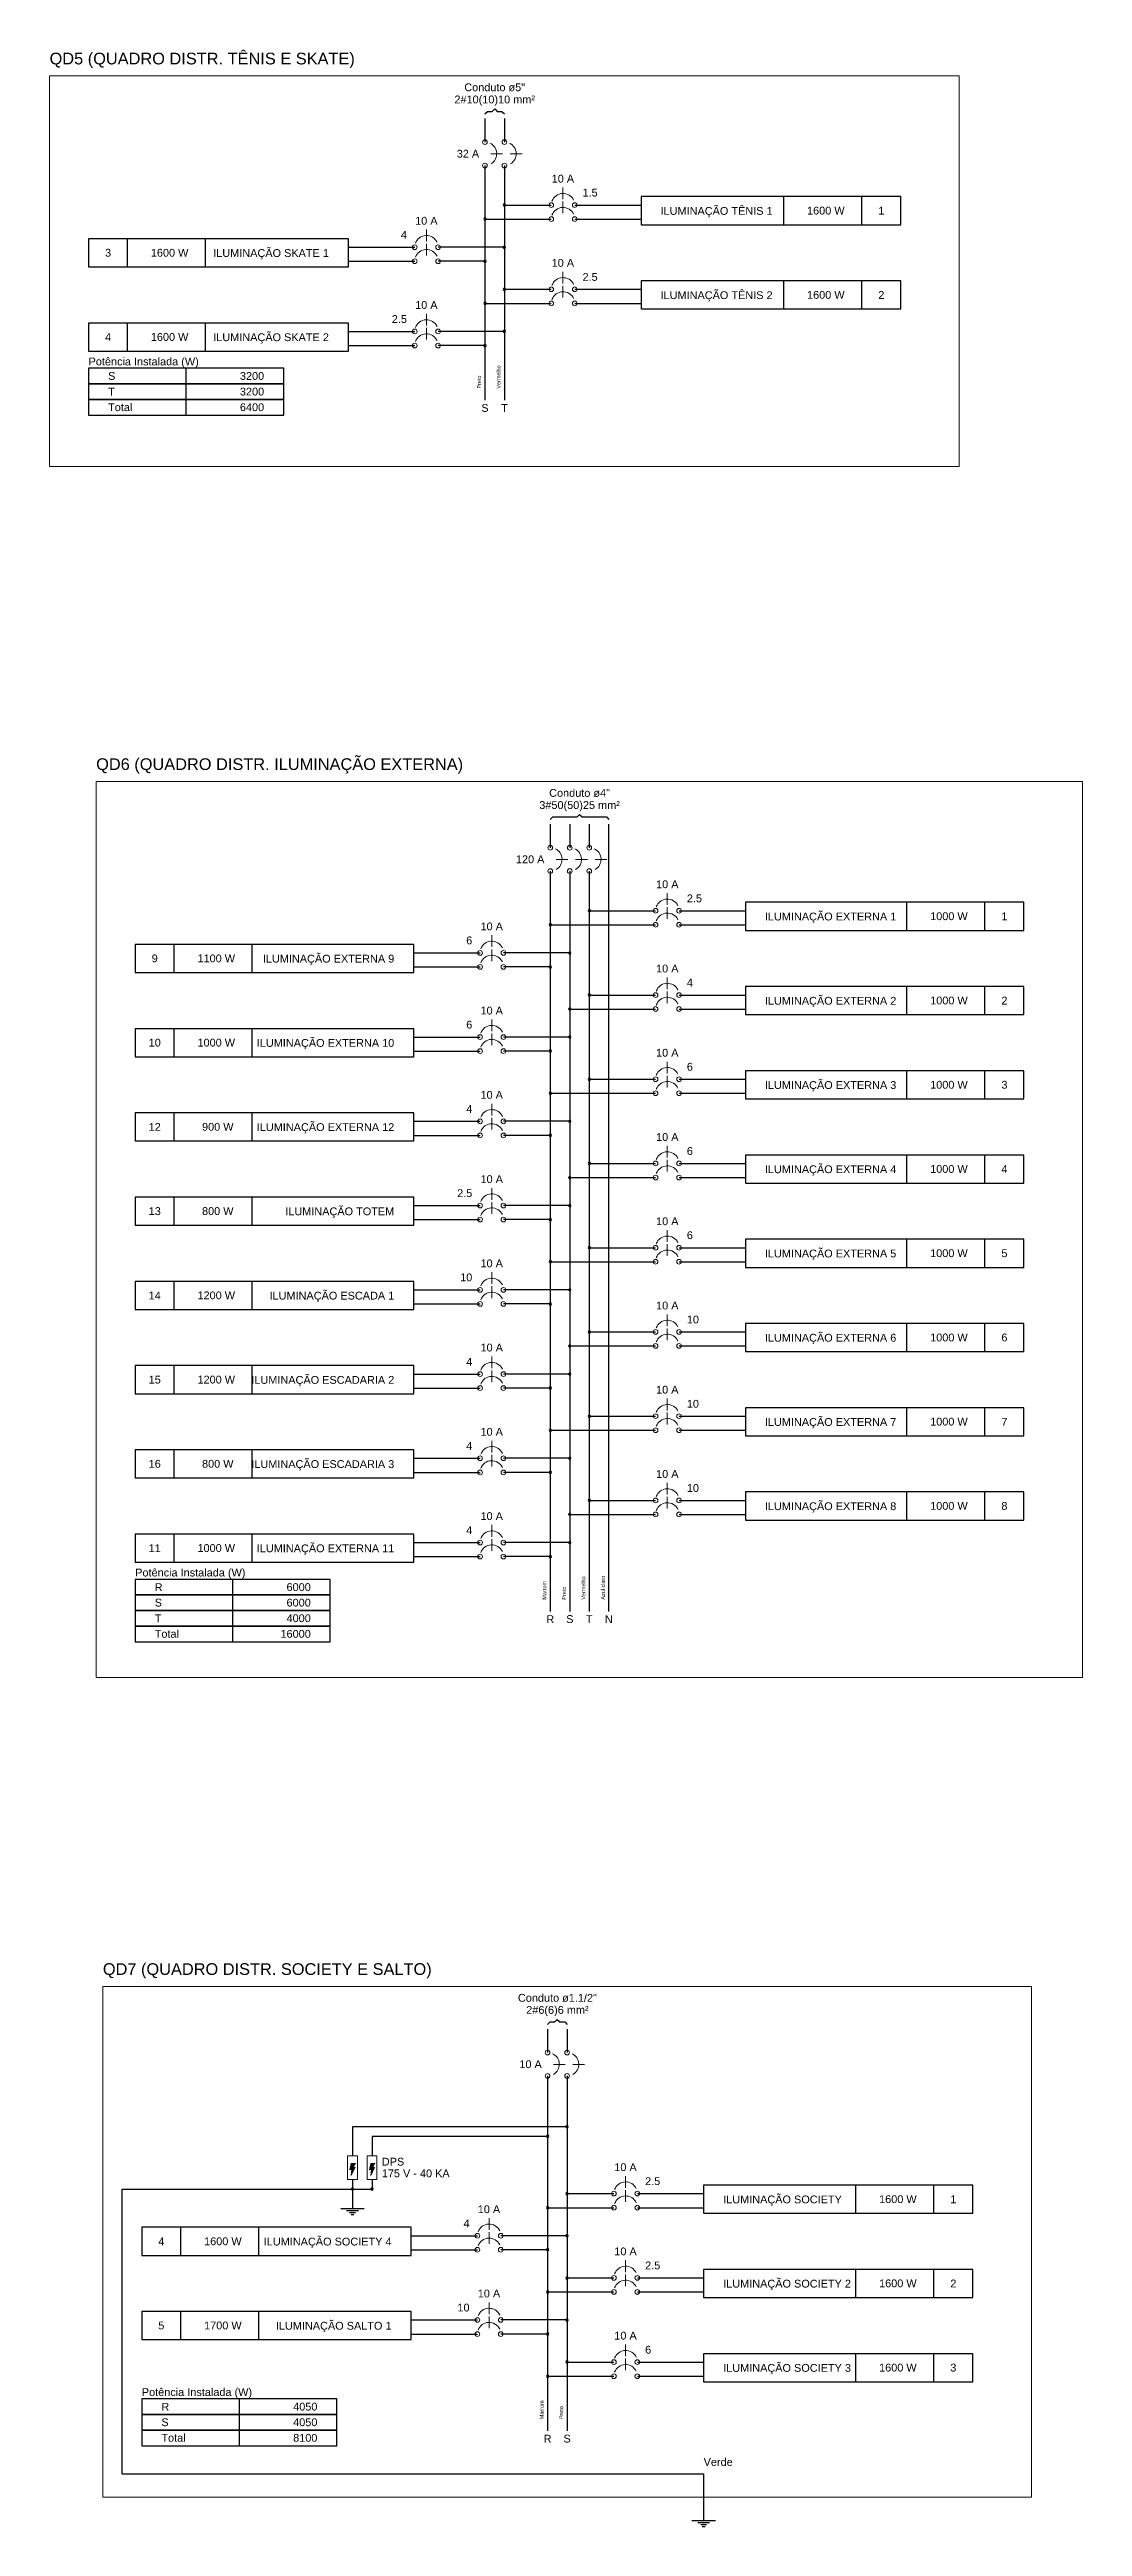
# Model space of a CAD drawing. Header units: millimetres. Extents: x -395 to 1008, y 9 to 692.
# Drawn here: x 126.13 to 140.15, y 14.3 to 47.93 of the extents above; entities that cross this region are included whole.
import ezdxf

# ---------------------------------------------------------------- set-up
doc = ezdxf.new("R2010")
doc.units = ezdxf.units.MM
doc.header["$LTSCALE"] = 0.1
doc.header["$MEASUREMENT"] = 0
for name, color, linetype, lineweight in [('.10', 200, 'Continuous', 5), ('.30', 50, 'Continuous', 5), ('.40 Interno parede', 27, 'Continuous', 5)]:
    doc.layers.add(name, color=color, linetype=linetype, lineweight=lineweight)
for name, color, linetype in [('DI-Linhas_do_diagrama', 9, 'Continuous'), ('DI-Pontilhado', 7, 'Continuous'), ('DI-Textos_do_diagrama', 7, 'Continuous')]:
    doc.layers.add(name, color=color, linetype=linetype)
doc.styles.add('Arial', font='arial.ttf')

msp = doc.modelspace()

# ---------------------------------------------------------------- texts
at = {"layer": '.30', "color": 18, "lineweight": 30, "true_color": 0x000000, "char_height": 0.0529, "width": 0.35852, "attachment_point": 7, "rotation": 90.0002, "line_spacing_factor": 0.9, "style": 'Arial'}
for insert in [(131.987, 43.33), (133.139, 26.888), (133.102, 15.761)]:
    msp.add_mtext('Preto', dxfattribs=dict(at, insert=insert))
at = {"layer": '.30', "color": 244, "lineweight": 30, "true_color": 0x991b1e, "char_height": 0.0529, "width": 0.64197, "attachment_point": 7, "rotation": 90.0002, "line_spacing_factor": 0.9, "style": 'Arial'}
for insert in [(132.252, 43.33), (133.403, 26.888)]:
    msp.add_mtext('Vermelho', dxfattribs=dict(at, insert=insert))
at = {"layer": '.30', "color": 18, "lineweight": 30, "true_color": 0x000000, "char_height": 0.106, "width": 0.19343, "attachment_point": 8, "line_spacing_factor": 0.9, "style": 'Arial'}
for insert in [(132.04, 43.013), (133.192, 26.57), (133.155, 15.443)]:
    msp.add_mtext('S', dxfattribs=dict(at, insert=insert))
at = {"layer": '.30', "color": 244, "lineweight": 30, "true_color": 0x991b1e, "char_height": 0.106, "width": 0.17714, "attachment_point": 8, "line_spacing_factor": 0.9, "style": 'Arial'}
for insert in [(132.305, 43.013), (133.456, 26.57)]:
    msp.add_mtext('T', dxfattribs=dict(at, insert=insert))
at = {"layer": '.30', "color": 37, "lineweight": 30, "true_color": 0x855f32, "char_height": 0.0529, "width": 0.51665, "attachment_point": 7, "rotation": 90.0002, "line_spacing_factor": 0.9, "style": 'Arial'}
for insert in [(132.874, 26.888), (132.837, 15.761)]:
    msp.add_mtext('Marrom', dxfattribs=dict(at, insert=insert))
at = {"layer": '.30', "color": 159, "lineweight": 30, "true_color": 0x22346e, "insert": (133.668, 26.888), "char_height": 0.0529, "width": 0.65859, "attachment_point": 7, "rotation": 90.0002, "line_spacing_factor": 0.9, "style": 'Arial'}
msp.add_mtext('Azul claro', dxfattribs=at)
at = {"layer": '.30', "color": 37, "lineweight": 30, "true_color": 0x855f32, "char_height": 0.106, "width": 0.20943, "attachment_point": 8, "line_spacing_factor": 0.9, "style": 'Arial'}
for insert in [(132.927, 26.57), (132.89, 15.443)]:
    msp.add_mtext('R', dxfattribs=dict(at, insert=insert))
at = {"layer": '.30', "color": 159, "lineweight": 30, "true_color": 0x22346e, "insert": (133.721, 26.57), "char_height": 0.106, "width": 0.20943, "attachment_point": 8, "line_spacing_factor": 0.9, "style": 'Arial'}
msp.add_mtext('N', dxfattribs=at)
at = {"layer": '.30', "color": 116, "lineweight": 30, "true_color": 0x136734, "insert": (135.008, 15.125), "char_height": 0.1059, "width": 0.77385, "attachment_point": 7, "line_spacing_factor": 0.9, "style": 'Arial'}
msp.add_mtext('Verde', dxfattribs=at)
at = {"layer": '.40 Interno parede', "color": 27, "line_spacing_factor": 0.9, "style": 'Arial'}
for s, insert, char_height, width, attachment_point in [('QD5 (QUADRO DISTR. TÊNIS E SKATE)', (126.131, 47.684), 0.15885, 8.21434, 7), ('Conduto ø5"', (132.172, 47.365), 0.1059, 1.61836, 8), ('2#10(10)10 mm²', (132.172, 47.171), 0.1059, 2.14371, 8), (' 32 A', (131.961, 46.465), 0.1059, 0.67714, 9), ('    10 A', (132.781, 46.126), 0.1059, 0.91885, 7), ('1.5', (133.364, 45.936), 0.1059, 0.40314, 7), ('ILUMINAÇÃO TÊNIS 1', (134.423, 45.657), 0.1059, 2.98114, 7), ('  1600 W', (136.625, 45.692), 0.1059, 1.16057, 8), ('1', (137.42, 45.692), 0.106, 0.16128, 8), ('4', (130.981, 45.364), 0.106, 0.16128, 9), ('    10 A', (130.928, 45.554), 0.1059, 0.91885, 7), ('3', (126.925, 45.12), 0.106, 0.16128, 8), ('  1600 W', (127.719, 45.12), 0.1059, 1.16057, 8), ('ILUMINAÇÃO SKATE 1', (129.922, 45.085), 0.1059, 3.07799, 9), ('    10 A', (132.781, 44.983), 0.1059, 0.91885, 7), ('2.5', (133.364, 44.792), 0.1059, 0.40314, 7), ('    10 A', (130.928, 44.411), 0.1059, 0.91885, 7), ('ILUMINAÇÃO TÊNIS 2', (134.423, 44.513), 0.1059, 2.98114, 7), ('  1600 W', (136.625, 44.548), 0.1059, 1.16057, 8), ('2', (137.42, 44.548), 0.106, 0.16128, 8), ('4', (126.925, 43.977), 0.106, 0.16128, 8), ('  1600 W', (127.719, 43.977), 0.1059, 1.16057, 8), ('ILUMINAÇÃO SKATE 2', (129.922, 43.942), 0.1059, 3.07799, 9), ('2.5', (130.981, 44.22), 0.1059, 0.40314, 9), ('Potência Instalada (W)', (126.66, 43.613), 0.1059, 2.93356, 7), ('S', (126.925, 43.447), 0.106, 0.19343, 7), ('  3200', (129.043, 43.447), 0.1059, 0.80628, 9), ('T', (126.925, 43.235), 0.106, 0.17714, 7), ('Total', (126.925, 43.023), 0.1059, 0.64471, 7), ('  3200', (129.043, 43.235), 0.1059, 0.80628, 9), ('  6400', (129.043, 43.023), 0.1059, 0.80628, 9), ('QD6 (QUADRO DISTR. ILUMINAÇÃO EXTERNA)', (126.763, 38.103), 0.15885, 9.87658, 7), ('3#50(50)25 mm²', (133.324, 37.591), 0.1059, 2.14371, 8), ('Conduto ø4"', (133.324, 37.785), 0.1059, 1.61836, 8), ('120 A', (132.847, 36.885), 0.1059, 0.75785, 9), ('    10 A', (134.198, 36.546), 0.1059, 0.91885, 7), ('2.5', (134.78, 36.355), 0.1059, 0.40314, 7), ('    10 A', (131.815, 35.974), 0.1059, 0.91885, 7), ('ILUMINAÇÃO EXTERNA 1', (135.839, 36.077), 0.1059, 3.49685, 7), ('  1000 W', (138.296, 36.112), 0.1059, 1.16057, 8), ('1', (139.09, 36.112), 0.106, 0.16128, 8), ('9', (127.558, 35.54), 0.106, 0.16128, 8), ('  1100 W', (128.352, 35.54), 0.1059, 1.16057, 8), ('ILUMINAÇÃO EXTERNA 9', (130.809, 35.505), 0.1059, 3.49685, 9), ('6', (131.868, 35.784), 0.106, 0.16128, 9), ('    10 A', (134.198, 35.402), 0.1059, 0.91885, 7), ('4', (134.78, 35.212), 0.106, 0.16128, 7), ('ILUMINAÇÃO EXTERNA 2', (135.839, 34.933), 0.1059, 3.49685, 7), ('  1000 W', (138.296, 34.968), 0.1059, 1.16057, 8), ('2', (139.09, 34.968), 0.106, 0.16128, 8), ('6', (131.868, 34.64), 0.106, 0.16128, 9), ('    10 A', (131.815, 34.831), 0.1059, 0.91885, 7), ('10', (127.558, 34.396), 0.1059, 0.32257, 8), ('  1000 W', (128.352, 34.396), 0.1059, 1.16057, 8), ('ILUMINAÇÃO EXTERNA 10', (130.809, 34.361), 0.1059, 3.65813, 9), ('    10 A', (134.198, 34.259), 0.1059, 0.91885, 7), ('6', (134.78, 34.068), 0.106, 0.16128, 7), ('    10 A', (131.815, 33.687), 0.1059, 0.91885, 7), ('ILUMINAÇÃO EXTERNA 3', (135.839, 33.789), 0.1059, 3.49685, 7), ('  1000 W', (138.296, 33.824), 0.1059, 1.16057, 8), ('3', (139.09, 33.824), 0.106, 0.16128, 8), ('12', (127.558, 33.253), 0.1059, 0.32257, 8), ('   900 W', (128.352, 33.253), 0.1059, 1.07985, 8), ('ILUMINAÇÃO EXTERNA 12', (130.809, 33.218), 0.1059, 3.65813, 9), ('4', (131.868, 33.496), 0.106, 0.16128, 9), ('    10 A', (134.198, 33.115), 0.1059, 0.91885, 7), ('6', (134.78, 32.924), 0.106, 0.16128, 7), ('    10 A', (131.815, 32.543), 0.1059, 0.91885, 7), ('ILUMINAÇÃO EXTERNA 4', (135.839, 32.646), 0.1059, 3.49685, 7), ('  1000 W', (138.296, 32.681), 0.1059, 1.16057, 8), ('4', (139.09, 32.681), 0.106, 0.16128, 8), ('2.5', (131.868, 32.352), 0.1059, 0.40314, 9), ('13', (127.558, 32.109), 0.1059, 0.32257, 8), ('   800 W', (128.352, 32.109), 0.1059, 1.07985, 8), ('ILUMINAÇÃO TOTEM', (130.809, 32.074), 0.1059, 2.90014, 9), ('    10 A', (134.198, 31.971), 0.1059, 0.91885, 7), ('6', (134.78, 31.781), 0.106, 0.16128, 7), ('ILUMINAÇÃO EXTERNA 5', (135.839, 31.502), 0.1059, 3.49685, 7), ('  1000 W', (138.296, 31.537), 0.1059, 1.16057, 8), ('5', (139.09, 31.537), 0.106, 0.16128, 8), ('10', (131.868, 31.209), 0.1059, 0.32257, 9), ('    10 A', (131.815, 31.399), 0.1059, 0.91885, 7), ('14', (127.558, 30.965), 0.1059, 0.32257, 8), ('  1200 W', (128.352, 30.965), 0.1059, 1.16057, 8), ('ILUMINAÇÃO ESCADA 1', (130.809, 30.93), 0.1059, 3.31971, 9), ('    10 A', (134.198, 30.827), 0.1059, 0.91885, 7), ('10', (134.78, 30.637), 0.1059, 0.32257, 7), ('    10 A', (131.815, 30.256), 0.1059, 0.91885, 7), ('ILUMINAÇÃO EXTERNA 6', (135.839, 30.358), 0.1059, 3.49685, 7), ('  1000 W', (138.296, 30.393), 0.1059, 1.16057, 8), ('6', (139.09, 30.393), 0.106, 0.16128, 8), ('  1200 W', (128.352, 29.821), 0.1059, 1.16057, 8), ('ILUMINAÇÃO ESCADARIA 2', (130.809, 29.786), 0.1059, 3.80313, 9), ('4', (131.868, 30.065), 0.106, 0.16128, 9), ('15', (127.558, 29.821), 0.1059, 0.32257, 8), ('    10 A', (134.198, 29.684), 0.1059, 0.91885, 7), ('10', (134.78, 29.493), 0.1059, 0.32257, 7), ('ILUMINAÇÃO EXTERNA 7', (135.839, 29.215), 0.1059, 3.49685, 7), ('  1000 W', (138.296, 29.25), 0.1059, 1.16057, 8), ('7', (139.09, 29.25), 0.106, 0.16128, 8), ('4', (131.868, 28.921), 0.106, 0.16128, 9), ('    10 A', (131.815, 29.112), 0.1059, 0.91885, 7), ('16', (127.558, 28.678), 0.1059, 0.32257, 8), ('   800 W', (128.352, 28.678), 0.1059, 1.07985, 8), ('ILUMINAÇÃO ESCADARIA 3', (130.809, 28.643), 0.1059, 3.80313, 9), ('    10 A', (134.198, 28.54), 0.1059, 0.91885, 7), ('10', (134.78, 28.349), 0.1059, 0.32257, 7), ('    10 A', (131.815, 27.968), 0.1059, 0.91885, 7), ('ILUMINAÇÃO EXTERNA 8', (135.839, 28.071), 0.1059, 3.49685, 7), ('  1000 W', (138.296, 28.106), 0.1059, 1.16057, 8), ('8', (139.09, 28.106), 0.106, 0.16128, 8), ('11', (127.558, 27.534), 0.1059, 0.32257, 8), ('  1000 W', (128.352, 27.534), 0.1059, 1.16057, 8), ('ILUMINAÇÃO EXTERNA 11', (130.809, 27.499), 0.1059, 3.65813, 9), ('4', (131.868, 27.778), 0.106, 0.16128, 9), ('Potência Instalada (W)', (127.293, 27.171), 0.1059, 2.93356, 7), ('R', (127.558, 27.004), 0.106, 0.20943, 7), ('  6000', (129.676, 27.004), 0.1059, 0.80628, 9), ('T', (127.558, 26.581), 0.106, 0.17714, 7), ('S', (127.558, 26.793), 0.106, 0.19343, 7), ('  4000', (129.676, 26.581), 0.1059, 0.80628, 9), ('  6000', (129.676, 26.793), 0.1059, 0.80628, 9), ('Total', (127.558, 26.369), 0.1059, 0.64471, 7), (' 16000', (129.676, 26.369), 0.1059, 0.88699, 9), ('QD7 (QUADRO DISTR. SOCIETY E SALTO)', (126.854, 21.745), 0.15885, 8.85006, 7), ('Conduto ø1.1/2"', (133.023, 21.426), 0.1059, 2.10208, 8), ('2#6(6)6 mm²', (133.023, 21.233), 0.1059, 1.65985, 8), (' 10 A', (132.811, 20.526), 0.1059, 0.67714, 9), ('DPS', (130.64, 19.203), 0.1059, 0.59628, 7), ('    10 A', (133.631, 19.128), 0.1059, 0.91885, 7), ('175 V - 40 KA', (130.64, 19.044), 0.1059, 1.80556, 7), ('2.5', (134.214, 18.938), 0.1059, 0.40314, 7), ('    10 A', (131.778, 18.557), 0.1059, 0.91885, 7), ('ILUMINAÇÃO SOCIETY', (135.273, 18.659), 0.1059, 3.15828, 7), ('  1600 W', (137.603, 18.694), 0.1059, 1.16057, 8), ('1', (138.397, 18.694), 0.106, 0.16128, 8), ('4', (127.648, 18.122), 0.106, 0.16128, 8), ('  1600 W', (128.442, 18.122), 0.1059, 1.16057, 8), ('ILUMINAÇÃO SOCIETY 4', (130.772, 18.087), 0.1059, 3.40014, 9), ('4', (131.831, 18.366), 0.106, 0.16128, 9), ('    10 A', (133.631, 17.985), 0.1059, 0.91885, 7), ('2.5', (134.214, 17.794), 0.1059, 0.40314, 7), ('    10 A', (131.778, 17.413), 0.1059, 0.91885, 7), ('ILUMINAÇÃO SOCIETY 2', (135.273, 17.516), 0.1059, 3.40014, 7), ('  1600 W', (137.603, 17.551), 0.1059, 1.16057, 8), ('2', (138.397, 17.551), 0.106, 0.16128, 8), ('10', (131.831, 17.222), 0.1059, 0.32257, 9), ('5', (127.648, 16.979), 0.106, 0.16128, 8), ('  1700 W', (128.442, 16.979), 0.1059, 1.16057, 8), ('ILUMINAÇÃO SALTO 1', (130.772, 16.944), 0.1059, 3.07799, 9), ('    10 A', (133.631, 16.841), 0.1059, 0.91885, 7), ('6', (134.214, 16.65), 0.106, 0.16128, 7), ('ILUMINAÇÃO SOCIETY 3', (135.273, 16.372), 0.1059, 3.40014, 7), ('  1600 W', (137.603, 16.407), 0.1059, 1.16057, 8), ('3', (138.397, 16.407), 0.106, 0.16128, 8), ('Potência Instalada (W)', (127.383, 16.044), 0.1059, 2.93356, 7), ('R', (127.648, 15.877), 0.106, 0.20943, 7), ('  4050', (129.766, 15.877), 0.1059, 0.80628, 9), ('Total', (127.648, 15.454), 0.1059, 0.64471, 7), ('S', (127.648, 15.665), 0.106, 0.19343, 7), ('  4050', (129.766, 15.665), 0.1059, 0.80628, 9), ('  8100', (129.766, 15.454), 0.1059, 0.80628, 9)]:
    msp.add_mtext(s, dxfattribs=dict(at, insert=insert, char_height=char_height, width=width, attachment_point=attachment_point))

# ---------------------------------------------------------------- hatches: boundary and pattern name
at = {"layer": 'DI-Pontilhado', "true_color": 0xf8d731}
h = msp.add_hatch(color=40, dxfattribs=at)
h.dxf.hatch_style = 1
h.paths.add_polyline_path([(130.225, 19.234), (130.282, 19.238), (130.25, 19.177), (130.278, 19.177), (130.225, 19.069), (130.234, 19.149), (130.208, 19.146)])
h = msp.add_hatch(color=40, dxfattribs=at)
h.dxf.hatch_style = 1
h.paths.add_polyline_path([(130.49, 19.234), (130.547, 19.238), (130.515, 19.177), (130.543, 19.177), (130.49, 19.069), (130.499, 19.149), (130.473, 19.146)])

# ---------------------------------------------------------------- linework, layer by layer
at = {"layer": '.10', "color": 200, "lineweight": 9}
for p, q in [((138.478, 47.577), (126.131, 47.577)), ((126.131, 47.577), (126.131, 42.272)), ((138.478, 42.272), (138.478, 47.577)), ((132.119, 46.518), (132.278, 46.518)), ((132.384, 46.518), (132.543, 46.518)), ((133.099, 45.901), (133.099, 46.06)), ((133.099, 45.71), (133.099, 45.869)), ((131.246, 45.329), (131.246, 45.488)), ((131.246, 45.138), (131.246, 45.297)), ((133.099, 44.757), (133.099, 44.916)), ((133.099, 44.566), (133.099, 44.725)), ((131.246, 44.185), (131.246, 44.344)), ((131.246, 43.995), (131.246, 44.153)), ((126.131, 42.272), (138.478, 42.272)), ((140.149, 37.997), (126.763, 37.997)), ((126.763, 37.997), (126.763, 25.829)), ((140.149, 25.829), (140.149, 37.997)), ((133.006, 36.938), (133.165, 36.938)), ((133.271, 36.938), (133.43, 36.938)), ((133.536, 36.938), (133.694, 36.938)), ((134.515, 36.321), (134.515, 36.479)), ((134.515, 36.13), (134.515, 36.289)), ((132.132, 35.749), (132.132, 35.908)), ((132.132, 35.558), (132.132, 35.717)), ((134.515, 35.177), (134.515, 35.336)), ((134.515, 34.986), (134.515, 35.145)), ((132.132, 34.605), (132.132, 34.764)), ((132.132, 34.414), (132.132, 34.573)), ((134.515, 34.033), (134.515, 34.192)), ((134.515, 33.843), (134.515, 34.001)), ((132.132, 33.461), (132.132, 33.62)), ((132.132, 33.271), (132.132, 33.43)), ((134.515, 32.889), (134.515, 33.048)), ((134.515, 32.699), (134.515, 32.858)), ((132.132, 32.318), (132.132, 32.476)), ((132.132, 32.127), (132.132, 32.286)), ((134.515, 31.746), (134.515, 31.905)), ((134.515, 31.555), (134.515, 31.714)), ((132.132, 31.174), (132.132, 31.333)), ((132.132, 30.983), (132.132, 31.142)), ((134.515, 30.602), (134.515, 30.761)), ((134.515, 30.411), (134.515, 30.57)), ((132.132, 30.03), (132.132, 30.189)), ((132.132, 29.84), (132.132, 29.998)), ((134.515, 29.458), (134.515, 29.617)), ((134.515, 29.268), (134.515, 29.427)), ((132.132, 28.886), (132.132, 29.045)), ((132.132, 28.696), (132.132, 28.855)), ((134.515, 28.315), (134.515, 28.473)), ((134.515, 28.124), (134.515, 28.283)), ((132.132, 27.743), (132.132, 27.902)), ((132.132, 27.552), (132.132, 27.711)), ((126.763, 25.829), (140.149, 25.829)), ((139.456, 21.638), (126.854, 21.638)), ((126.854, 21.638), (126.854, 14.702)), ((139.456, 14.702), (139.456, 21.638)), ((132.969, 20.579), (133.128, 20.579)), ((133.234, 20.579), (133.393, 20.579)), ((130.176, 19.335), (130.309, 19.335)), ((130.176, 19.017), (130.176, 19.335)), ((130.309, 19.335), (130.309, 19.017)), ((130.441, 19.335), (130.573, 19.335)), ((130.441, 19.017), (130.441, 19.335)), ((130.573, 19.335), (130.573, 19.017)), ((130.309, 19.017), (130.176, 19.017)), ((130.573, 19.017), (130.441, 19.017)), ((133.949, 18.903), (133.949, 19.062)), ((133.949, 18.712), (133.949, 18.871)), ((132.096, 18.331), (132.096, 18.49)), ((132.096, 18.14), (132.096, 18.299)), ((133.949, 17.759), (133.949, 17.918)), ((133.949, 17.569), (133.949, 17.727)), ((132.096, 17.187), (132.096, 17.346)), ((132.096, 16.997), (132.096, 17.156)), ((133.949, 16.616), (133.949, 16.774)), ((133.949, 16.425), (133.949, 16.584)), ((126.854, 14.702), (139.456, 14.702))]:
    msp.add_line(p, q, dxfattribs=at)
at = {"layer": '.10', "color": 40, "lineweight": 9, "true_color": 0xf8d731}
for points in [[(130.225, 19.234), (130.282, 19.238), (130.25, 19.177), (130.278, 19.177), (130.225, 19.069), (130.234, 19.149), (130.208, 19.146)], [(130.49, 19.234), (130.547, 19.238), (130.515, 19.177), (130.543, 19.177), (130.49, 19.069), (130.499, 19.149), (130.473, 19.146)]]:
    msp.add_lwpolyline(points, close=True, dxfattribs=at)
at = {"layer": '.10', "color": 200, "lineweight": 9}
for centre in [(132.04, 46.677), (132.305, 46.677), (132.04, 46.359), (132.305, 46.359), (132.94, 45.821), (133.258, 45.821), (132.94, 45.631), (133.258, 45.631), (131.087, 45.25), (131.087, 45.059), (131.404, 45.25), (131.404, 45.059), (132.94, 44.678), (132.94, 44.487), (133.258, 44.678), (133.258, 44.487), (131.087, 44.106), (131.404, 44.106), (131.087, 43.915), (131.404, 43.915), (132.927, 37.097), (133.191, 37.097), (133.456, 37.097), (132.927, 36.779), (133.191, 36.779), (133.456, 36.779), (134.356, 36.241), (134.356, 36.051), (134.674, 36.241), (134.674, 36.051), (131.974, 35.669), (132.291, 35.669), (131.974, 35.479), (132.291, 35.479), (134.356, 35.097), (134.674, 35.097), (134.356, 34.907), (134.674, 34.907), (131.974, 34.526), (131.974, 34.335), (132.291, 34.526), (132.291, 34.335), (134.356, 33.954), (134.674, 33.954), (134.356, 33.763), (134.674, 33.763), (131.974, 33.382), (132.291, 33.382), (131.974, 33.191), (132.291, 33.191), (134.356, 32.81), (134.356, 32.619), (134.674, 32.81), (134.674, 32.619), (131.974, 32.238), (131.974, 32.048), (132.291, 32.238), (132.291, 32.048), (134.356, 31.666), (134.674, 31.666), (134.356, 31.476), (134.674, 31.476), (131.974, 31.094), (132.291, 31.094), (131.974, 30.904), (132.291, 30.904), (134.356, 30.523), (134.356, 30.332), (134.674, 30.523), (134.674, 30.332), (131.974, 29.951), (132.291, 29.951), (131.974, 29.76), (132.291, 29.76), (134.356, 29.379), (134.674, 29.379), (134.356, 29.188), (134.674, 29.188), (131.974, 28.807), (131.974, 28.616), (132.291, 28.807), (132.291, 28.616), (134.356, 28.235), (134.674, 28.235), (134.356, 28.045), (134.674, 28.045), (131.974, 27.663), (132.291, 27.663), (131.974, 27.473), (132.291, 27.473), (132.89, 20.738), (133.155, 20.738), (132.89, 20.421), (133.155, 20.421), (133.79, 18.824), (134.108, 18.824), (133.79, 18.633), (134.108, 18.633), (131.937, 18.252), (132.255, 18.252), (131.937, 18.061), (132.255, 18.061), (133.79, 17.68), (133.79, 17.489), (134.108, 17.68), (134.108, 17.489), (131.937, 17.108), (131.937, 16.917), (132.255, 17.108), (132.255, 16.917), (133.79, 16.536), (134.108, 16.536), (133.79, 16.345), (134.108, 16.345)]:
    msp.add_circle(centre, 0.0318, dxfattribs=at)
for centre, start, end in [((132.04, 46.518), 300, 65), ((132.305, 46.518), 300, 65), ((133.099, 45.821), 25, 160), ((133.099, 45.631), 25, 160), ((131.246, 45.25), 25, 160), ((131.246, 45.059), 25, 160), ((133.099, 44.678), 25, 160), ((133.099, 44.487), 25, 160), ((131.246, 44.106), 25, 160), ((131.246, 43.915), 25, 160), ((132.927, 36.938), 300, 65), ((133.191, 36.938), 300, 65), ((133.456, 36.938), 300, 65), ((134.515, 36.241), 25, 160), ((134.515, 36.051), 25, 160), ((132.132, 35.669), 25, 160), ((132.132, 35.479), 25, 160), ((134.515, 35.097), 25, 160), ((134.515, 34.907), 25, 160), ((132.132, 34.526), 25, 160), ((132.132, 34.335), 25, 160), ((134.515, 33.954), 25, 160), ((134.515, 33.763), 25, 160), ((132.132, 33.382), 25, 160), ((132.132, 33.191), 25, 160), ((134.515, 32.81), 25, 160), ((134.515, 32.619), 25, 160), ((132.132, 32.238), 25, 160), ((132.132, 32.048), 25, 160), ((134.515, 31.666), 25, 160), ((134.515, 31.476), 25, 160), ((132.132, 31.094), 25, 160), ((132.132, 30.904), 25, 160), ((134.515, 30.523), 25, 160), ((134.515, 30.332), 25, 160), ((132.132, 29.951), 25, 160), ((132.132, 29.76), 25, 160), ((134.515, 29.379), 25, 160), ((134.515, 29.188), 25, 160), ((132.132, 28.807), 25, 160), ((132.132, 28.616), 25, 160), ((134.515, 28.235), 25, 160), ((134.515, 28.045), 25, 160), ((132.132, 27.663), 25, 160), ((132.132, 27.473), 25, 160), ((132.89, 20.579), 300, 65), ((133.155, 20.579), 300, 65), ((133.949, 18.824), 25, 160), ((133.949, 18.633), 25, 160), ((132.096, 18.252), 25, 160), ((132.096, 18.061), 25, 160), ((133.949, 17.68), 25, 160), ((133.949, 17.489), 25, 160), ((132.096, 17.108), 25, 160), ((132.096, 16.917), 25, 160), ((133.949, 16.536), 25, 160), ((133.949, 16.345), 25, 160)]:
    msp.add_arc(centre, 0.159, start, end, dxfattribs=at)
at = {"layer": '.30', "color": 18, "lineweight": 30, "true_color": 0x000000}
for p, q in [((132.04, 46.995), (132.04, 46.677)), ((132.04, 46.359), (132.04, 43.172)), ((133.191, 37.415), (133.191, 37.097)), ((133.191, 36.779), (133.191, 26.729)), ((133.155, 21.056), (133.155, 20.738)), ((133.155, 20.421), (133.155, 15.602))]:
    msp.add_line(p, q, dxfattribs=at)
at = {"layer": '.30', "color": 244, "lineweight": 30, "true_color": 0x991b1e}
for p, q in [((132.305, 46.995), (132.305, 46.677)), ((132.305, 46.359), (132.305, 43.172)), ((133.456, 37.415), (133.456, 37.097)), ((133.456, 36.779), (133.456, 26.729))]:
    msp.add_line(p, q, dxfattribs=at)
at = {"layer": '.30', "color": 37, "lineweight": 30, "true_color": 0x855f32}
for p, q in [((132.927, 37.415), (132.927, 37.097)), ((132.927, 36.779), (132.927, 26.729)), ((132.89, 21.056), (132.89, 20.738)), ((132.89, 20.421), (132.89, 15.602))]:
    msp.add_line(p, q, dxfattribs=at)
at = {"layer": '.30', "color": 159, "lineweight": 30, "true_color": 0x22346e}
msp.add_line((133.721, 26.729), (133.721, 37.415), dxfattribs=at)
at = {"layer": '.30', "color": 50, "lineweight": 30}
for p, q in [((133.155, 19.732), (130.242, 19.732)), ((130.242, 19.732), (130.242, 19.335)), ((132.89, 19.6), (130.507, 19.6)), ((130.507, 19.6), (130.507, 19.335))]:
    msp.add_line(p, q, dxfattribs=at)
at = {"layer": '.30', "color": 116, "lineweight": 30, "true_color": 0x136734}
for p, q in [((127.118, 18.885), (130.507, 18.885)), ((127.118, 15.02), (127.118, 18.885)), ((130.242, 19.017), (130.242, 18.885)), ((130.242, 18.885), (130.242, 18.62)), ((130.507, 19.017), (130.507, 18.885)), ((130.084, 18.62), (130.401, 18.62)), ((130.163, 18.594), (130.322, 18.594)), ((130.203, 18.567), (130.282, 18.567)), ((130.223, 18.541), (130.262, 18.541)), ((127.118, 15.02), (135.008, 15.02)), ((135.008, 15.02), (135.008, 14.384)), ((134.849, 14.384), (135.167, 14.384)), ((134.929, 14.358), (135.087, 14.358)), ((134.968, 14.331), (135.048, 14.331)), ((134.988, 14.305), (135.028, 14.305))]:
    msp.add_line(p, q, dxfattribs=at)
at = {"layer": '.30', "color": 50, "lineweight": 30}
for points in [[(132.874, 19.6, 1), (132.906, 19.6), (132.906, 19.6, 1), (132.874, 19.6)], [(133.139, 19.732, 1), (133.171, 19.732), (133.171, 19.732, 1), (133.139, 19.732)]]:
    msp.add_lwpolyline(points, format="xyb", dxfattribs=at)
at = {"layer": '.30', "color": 116, "lineweight": 30, "true_color": 0x136734}
for points in [[(130.227, 18.885, 1), (130.258, 18.885), (130.258, 18.885, 1), (130.227, 18.885)], [(130.491, 18.885, 1), (130.523, 18.885), (130.523, 18.885, 1), (130.491, 18.885)]]:
    msp.add_lwpolyline(points, format="xyb", dxfattribs=at)
at = {"layer": 'DI-Linhas_do_diagrama', "linetype": 'Continuous'}
for p, q in [((132.305, 45.821), (132.94, 45.821)), ((133.258, 45.821), (134.158, 45.821)), ((137.684, 45.936), (134.158, 45.936)), ((134.158, 45.936), (134.158, 45.555)), ((136.096, 45.555), (136.096, 45.936)), ((137.155, 45.555), (137.155, 45.936)), ((137.684, 45.555), (137.684, 45.936)), ((132.04, 45.631), (132.94, 45.631)), ((133.258, 45.631), (134.158, 45.631)), ((134.158, 45.555), (137.684, 45.555)), ((130.187, 45.364), (126.66, 45.364)), ((126.66, 45.364), (126.66, 44.983)), ((127.19, 44.983), (127.19, 45.364)), ((128.249, 44.983), (128.249, 45.364)), ((130.187, 44.983), (130.187, 45.364)), ((130.187, 45.25), (131.087, 45.25)), ((132.305, 45.25), (131.404, 45.25)), ((126.66, 44.983), (130.187, 44.983)), ((130.187, 45.059), (131.087, 45.059)), ((132.04, 45.059), (131.404, 45.059)), ((137.684, 44.792), (134.158, 44.792)), ((134.158, 44.792), (134.158, 44.411)), ((136.096, 44.411), (136.096, 44.792)), ((137.155, 44.411), (137.155, 44.792)), ((137.684, 44.411), (137.684, 44.792)), ((132.04, 44.487), (132.94, 44.487)), ((132.305, 44.678), (132.94, 44.678)), ((133.258, 44.678), (134.158, 44.678)), ((133.258, 44.487), (134.158, 44.487)), ((134.158, 44.411), (137.684, 44.411)), ((130.187, 44.22), (126.66, 44.22)), ((126.66, 44.22), (126.66, 43.839)), ((127.19, 43.839), (127.19, 44.22)), ((128.249, 43.839), (128.249, 44.22)), ((130.187, 43.839), (130.187, 44.22)), ((130.187, 44.106), (131.087, 44.106)), ((132.305, 44.106), (131.404, 44.106)), ((126.66, 43.839), (130.187, 43.839)), ((130.187, 43.915), (131.087, 43.915)), ((132.04, 43.915), (131.404, 43.915)), ((129.308, 43.606), (126.66, 43.606)), ((126.66, 43.606), (126.66, 43.394)), ((126.66, 43.394), (129.308, 43.394)), ((129.308, 43.394), (126.66, 43.394)), ((126.66, 43.394), (126.66, 43.182)), ((127.984, 43.394), (127.984, 43.606)), ((127.984, 43.182), (127.984, 43.394)), ((129.308, 43.394), (129.308, 43.606)), ((129.308, 43.182), (129.308, 43.394)), ((126.66, 43.182), (129.308, 43.182)), ((129.308, 43.182), (126.66, 43.182)), ((126.66, 43.182), (126.66, 42.971)), ((127.984, 42.971), (127.984, 43.182)), ((129.308, 42.971), (129.308, 43.182)), ((126.66, 42.971), (129.308, 42.971)), ((139.355, 36.356), (135.574, 36.356)), ((135.574, 36.356), (135.574, 35.974)), ((137.766, 35.974), (137.766, 36.356)), ((138.825, 35.974), (138.825, 36.356)), ((139.355, 35.974), (139.355, 36.356)), ((132.927, 36.051), (134.356, 36.051)), ((133.456, 36.241), (134.356, 36.241)), ((134.674, 36.241), (135.574, 36.241)), ((134.674, 36.051), (135.574, 36.051)), ((131.073, 35.784), (127.293, 35.784)), ((127.293, 35.784), (127.293, 35.402)), ((127.822, 35.402), (127.822, 35.784)), ((128.881, 35.402), (128.881, 35.784)), ((131.073, 35.402), (131.073, 35.784)), ((131.073, 35.669), (131.974, 35.669)), ((133.191, 35.669), (132.291, 35.669)), ((135.574, 35.974), (139.355, 35.974)), ((127.293, 35.402), (131.073, 35.402)), ((131.073, 35.479), (131.974, 35.479)), ((132.927, 35.479), (132.291, 35.479)), ((133.456, 35.097), (134.356, 35.097)), ((134.674, 35.097), (135.574, 35.097)), ((139.355, 35.212), (135.574, 35.212)), ((135.574, 35.212), (135.574, 34.831)), ((137.766, 34.831), (137.766, 35.212)), ((138.825, 34.831), (138.825, 35.212)), ((139.355, 34.831), (139.355, 35.212)), ((131.073, 34.64), (127.293, 34.64)), ((127.293, 34.64), (127.293, 34.259)), ((127.822, 34.259), (127.822, 34.64)), ((128.881, 34.259), (128.881, 34.64)), ((131.073, 34.259), (131.073, 34.64)), ((133.191, 34.907), (134.356, 34.907)), ((134.674, 34.907), (135.574, 34.907)), ((135.574, 34.831), (139.355, 34.831)), ((131.073, 34.526), (131.974, 34.526)), ((131.073, 34.335), (131.974, 34.335)), ((133.191, 34.526), (132.291, 34.526)), ((132.927, 34.335), (132.291, 34.335)), ((127.293, 34.259), (131.073, 34.259)), ((139.355, 34.068), (135.574, 34.068)), ((135.574, 34.068), (135.574, 33.687)), ((137.766, 33.687), (137.766, 34.068)), ((138.825, 33.687), (138.825, 34.068)), ((139.355, 33.687), (139.355, 34.068)), ((132.927, 33.763), (134.356, 33.763)), ((133.456, 33.954), (134.356, 33.954)), ((134.674, 33.954), (135.574, 33.954)), ((134.674, 33.763), (135.574, 33.763)), ((135.574, 33.687), (139.355, 33.687)), ((131.073, 33.496), (127.293, 33.496)), ((127.293, 33.496), (127.293, 33.115)), ((127.822, 33.115), (127.822, 33.496)), ((128.881, 33.115), (128.881, 33.496)), ((131.073, 33.115), (131.073, 33.496)), ((131.073, 33.382), (131.974, 33.382)), ((133.191, 33.382), (132.291, 33.382)), ((127.293, 33.115), (131.073, 33.115)), ((131.073, 33.191), (131.974, 33.191)), ((132.927, 33.191), (132.291, 33.191)), ((133.456, 32.81), (134.356, 32.81)), ((134.674, 32.81), (135.574, 32.81)), ((139.355, 32.924), (135.574, 32.924)), ((135.574, 32.924), (135.574, 32.543)), ((137.766, 32.543), (137.766, 32.924)), ((138.825, 32.543), (138.825, 32.924)), ((139.355, 32.543), (139.355, 32.924)), ((131.073, 32.353), (127.293, 32.353)), ((127.293, 32.353), (127.293, 31.971)), ((127.822, 31.971), (127.822, 32.353)), ((128.881, 31.971), (128.881, 32.353)), ((131.073, 31.971), (131.073, 32.353)), ((133.191, 32.619), (134.356, 32.619)), ((134.674, 32.619), (135.574, 32.619)), ((135.574, 32.543), (139.355, 32.543)), ((127.293, 31.971), (131.073, 31.971)), ((131.073, 32.238), (131.974, 32.238)), ((131.073, 32.048), (131.974, 32.048)), ((133.191, 32.238), (132.291, 32.238)), ((132.927, 32.048), (132.291, 32.048)), ((133.456, 31.666), (134.356, 31.666)), ((134.674, 31.666), (135.574, 31.666)), ((139.355, 31.781), (135.574, 31.781)), ((135.574, 31.781), (135.574, 31.399)), ((137.766, 31.399), (137.766, 31.781)), ((138.825, 31.399), (138.825, 31.781)), ((139.355, 31.399), (139.355, 31.781)), ((132.927, 31.476), (134.356, 31.476)), ((134.674, 31.476), (135.574, 31.476)), ((135.574, 31.399), (139.355, 31.399)), ((131.073, 31.209), (127.293, 31.209)), ((127.293, 31.209), (127.293, 30.828)), ((127.822, 30.828), (127.822, 31.209)), ((128.881, 30.828), (128.881, 31.209)), ((131.073, 30.828), (131.073, 31.209)), ((131.073, 31.094), (131.974, 31.094)), ((133.191, 31.094), (132.291, 31.094)), ((127.293, 30.828), (131.073, 30.828)), ((131.073, 30.904), (131.974, 30.904)), ((132.927, 30.904), (132.291, 30.904)), ((139.355, 30.637), (135.574, 30.637)), ((135.574, 30.637), (135.574, 30.256)), ((137.766, 30.256), (137.766, 30.637)), ((138.825, 30.256), (138.825, 30.637)), ((139.355, 30.256), (139.355, 30.637)), ((133.191, 30.332), (134.356, 30.332)), ((133.456, 30.523), (134.356, 30.523)), ((134.674, 30.523), (135.574, 30.523)), ((134.674, 30.332), (135.574, 30.332)), ((131.073, 30.065), (127.293, 30.065)), ((127.293, 30.065), (127.293, 29.684)), ((127.822, 29.684), (127.822, 30.065)), ((128.881, 29.684), (128.881, 30.065)), ((131.073, 29.684), (131.073, 30.065)), ((131.073, 29.951), (131.974, 29.951)), ((133.191, 29.951), (132.291, 29.951)), ((135.574, 30.256), (139.355, 30.256)), ((127.293, 29.684), (131.073, 29.684)), ((131.073, 29.76), (131.974, 29.76)), ((132.927, 29.76), (132.291, 29.76)), ((133.456, 29.379), (134.356, 29.379)), ((134.674, 29.379), (135.574, 29.379)), ((139.355, 29.493), (135.574, 29.493)), ((135.574, 29.493), (135.574, 29.112)), ((137.766, 29.112), (137.766, 29.493)), ((138.825, 29.112), (138.825, 29.493)), ((139.355, 29.112), (139.355, 29.493)), ((131.073, 28.921), (127.293, 28.921)), ((127.293, 28.921), (127.293, 28.54)), ((127.822, 28.54), (127.822, 28.921)), ((128.881, 28.54), (128.881, 28.921)), ((131.073, 28.54), (131.073, 28.921)), ((132.927, 29.188), (134.356, 29.188)), ((134.674, 29.188), (135.574, 29.188)), ((135.574, 29.112), (139.355, 29.112)), ((131.073, 28.807), (131.974, 28.807)), ((131.073, 28.616), (131.974, 28.616)), ((133.191, 28.807), (132.291, 28.807)), ((132.927, 28.616), (132.291, 28.616)), ((127.293, 28.54), (131.073, 28.54)), ((139.355, 28.35), (135.574, 28.35)), ((135.574, 28.35), (135.574, 27.968)), ((137.766, 27.968), (137.766, 28.35)), ((138.825, 27.968), (138.825, 28.35)), ((139.355, 27.968), (139.355, 28.35)), ((133.191, 28.045), (134.356, 28.045)), ((133.456, 28.235), (134.356, 28.235)), ((134.674, 28.235), (135.574, 28.235)), ((134.674, 28.045), (135.574, 28.045)), ((135.574, 27.968), (139.355, 27.968)), ((131.073, 27.778), (127.293, 27.778)), ((127.293, 27.778), (127.293, 27.396)), ((127.822, 27.396), (127.822, 27.778)), ((128.881, 27.396), (128.881, 27.778)), ((131.073, 27.396), (131.073, 27.778)), ((131.073, 27.663), (131.974, 27.663)), ((133.191, 27.663), (132.291, 27.663)), ((127.293, 27.396), (131.073, 27.396)), ((131.073, 27.473), (131.974, 27.473)), ((132.927, 27.473), (132.291, 27.473)), ((129.94, 27.163), (127.293, 27.163)), ((127.293, 27.163), (127.293, 26.952)), ((127.293, 26.952), (129.94, 26.952)), ((129.94, 26.952), (127.293, 26.952)), ((127.293, 26.952), (127.293, 26.74)), ((128.617, 26.952), (128.617, 27.163)), ((128.617, 26.74), (128.617, 26.952)), ((129.94, 26.952), (129.94, 27.163)), ((129.94, 26.74), (129.94, 26.952)), ((127.293, 26.74), (129.94, 26.74)), ((129.94, 26.74), (127.293, 26.74)), ((127.293, 26.74), (127.293, 26.528)), ((128.617, 26.528), (128.617, 26.74)), ((129.94, 26.528), (129.94, 26.74)), ((127.293, 26.528), (129.94, 26.528)), ((129.94, 26.528), (127.293, 26.528)), ((127.293, 26.528), (127.293, 26.316)), ((127.293, 26.316), (129.94, 26.316)), ((128.617, 26.316), (128.617, 26.528)), ((129.94, 26.316), (129.94, 26.528)), ((138.662, 18.938), (135.008, 18.938)), ((135.008, 18.938), (135.008, 18.557)), ((137.073, 18.557), (137.073, 18.938)), ((138.132, 18.557), (138.132, 18.938)), ((138.662, 18.557), (138.662, 18.938)), ((132.89, 18.633), (133.79, 18.633)), ((133.155, 18.824), (133.79, 18.824)), ((134.108, 18.824), (135.008, 18.824)), ((134.108, 18.633), (135.008, 18.633)), ((135.008, 18.557), (138.662, 18.557)), ((131.037, 18.366), (127.383, 18.366)), ((127.383, 18.366), (127.383, 17.985)), ((127.913, 17.985), (127.913, 18.366)), ((128.972, 17.985), (128.972, 18.366)), ((131.037, 17.985), (131.037, 18.366)), ((131.037, 18.252), (131.937, 18.252)), ((133.155, 18.252), (132.255, 18.252)), ((127.383, 17.985), (131.037, 17.985)), ((131.037, 18.061), (131.937, 18.061)), ((132.89, 18.061), (132.255, 18.061)), ((132.89, 17.489), (133.79, 17.489)), ((133.155, 17.68), (133.79, 17.68)), ((134.108, 17.68), (135.008, 17.68)), ((134.108, 17.489), (135.008, 17.489)), ((138.662, 17.794), (135.008, 17.794)), ((135.008, 17.794), (135.008, 17.413)), ((137.073, 17.413), (137.073, 17.794)), ((138.132, 17.413), (138.132, 17.794)), ((138.662, 17.413), (138.662, 17.794)), ((131.037, 17.222), (127.383, 17.222)), ((127.383, 17.222), (127.383, 16.841)), ((127.913, 16.841), (127.913, 17.222)), ((128.972, 16.841), (128.972, 17.222)), ((131.037, 16.841), (131.037, 17.222)), ((135.008, 17.413), (138.662, 17.413)), ((127.383, 16.841), (131.037, 16.841)), ((131.037, 17.108), (131.937, 17.108)), ((131.037, 16.917), (131.937, 16.917)), ((133.155, 17.108), (132.255, 17.108)), ((132.89, 16.917), (132.255, 16.917)), ((133.155, 16.536), (133.79, 16.536)), ((134.108, 16.536), (135.008, 16.536)), ((138.662, 16.65), (135.008, 16.65)), ((135.008, 16.65), (135.008, 16.269)), ((137.073, 16.269), (137.073, 16.65)), ((138.132, 16.269), (138.132, 16.65)), ((138.662, 16.269), (138.662, 16.65)), ((132.89, 16.345), (133.79, 16.345)), ((134.108, 16.345), (135.008, 16.345)), ((135.008, 16.269), (138.662, 16.269)), ((130.031, 16.036), (127.383, 16.036)), ((127.383, 16.036), (127.383, 15.824)), ((127.383, 15.824), (130.031, 15.824)), ((130.031, 15.824), (127.383, 15.824)), ((127.383, 15.824), (127.383, 15.613)), ((128.707, 15.824), (128.707, 16.036)), ((128.707, 15.613), (128.707, 15.824)), ((130.031, 15.824), (130.031, 16.036)), ((130.031, 15.613), (130.031, 15.824)), ((127.383, 15.613), (130.031, 15.613)), ((130.031, 15.613), (127.383, 15.613)), ((127.383, 15.613), (127.383, 15.401)), ((128.707, 15.401), (128.707, 15.613)), ((130.031, 15.401), (130.031, 15.613)), ((127.383, 15.401), (130.031, 15.401))]:
    msp.add_line(p, q, dxfattribs=at)
at = {"layer": 'DI-Linhas_do_diagrama'}
for points in [[(132.289, 45.821, 1), (132.32, 45.821), (132.32, 45.821, 1), (132.289, 45.821)], [(132.024, 45.631, 1), (132.056, 45.631), (132.056, 45.631, 1), (132.024, 45.631)], [(132.024, 45.059, 1), (132.056, 45.059), (132.056, 45.059, 1), (132.024, 45.059)], [(132.289, 45.25, 1), (132.32, 45.25), (132.32, 45.25, 1), (132.289, 45.25)], [(132.024, 44.487, 1), (132.056, 44.487), (132.056, 44.487, 1), (132.024, 44.487)], [(132.289, 44.678, 1), (132.32, 44.678), (132.32, 44.678, 1), (132.289, 44.678)], [(132.289, 44.106, 1), (132.32, 44.106), (132.32, 44.106, 1), (132.289, 44.106)], [(132.024, 43.915, 1), (132.056, 43.915), (132.056, 43.915, 1), (132.024, 43.915)], [(132.911, 36.051, 1), (132.943, 36.051), (132.943, 36.051, 1), (132.911, 36.051)], [(133.44, 36.241, 1), (133.472, 36.241), (133.472, 36.241, 1), (133.44, 36.241)], [(133.176, 35.669, 1), (133.207, 35.669), (133.207, 35.669, 1), (133.176, 35.669)], [(132.911, 35.479, 1), (132.943, 35.479), (132.943, 35.479, 1), (132.911, 35.479)], [(133.44, 35.097, 1), (133.472, 35.097), (133.472, 35.097, 1), (133.44, 35.097)], [(133.176, 34.907, 1), (133.207, 34.907), (133.207, 34.907, 1), (133.176, 34.907)], [(132.911, 34.335, 1), (132.943, 34.335), (132.943, 34.335, 1), (132.911, 34.335)], [(133.176, 34.526, 1), (133.207, 34.526), (133.207, 34.526, 1), (133.176, 34.526)], [(133.44, 33.954, 1), (133.472, 33.954), (133.472, 33.954, 1), (133.44, 33.954)], [(132.911, 33.763, 1), (132.943, 33.763), (132.943, 33.763, 1), (132.911, 33.763)], [(133.176, 33.382, 1), (133.207, 33.382), (133.207, 33.382, 1), (133.176, 33.382)], [(132.911, 33.191, 1), (132.943, 33.191), (132.943, 33.191, 1), (132.911, 33.191)], [(133.176, 32.619, 1), (133.207, 32.619), (133.207, 32.619, 1), (133.176, 32.619)], [(133.44, 32.81, 1), (133.472, 32.81), (133.472, 32.81, 1), (133.44, 32.81)], [(132.911, 32.048, 1), (132.943, 32.048), (132.943, 32.048, 1), (132.911, 32.048)], [(133.176, 32.238, 1), (133.207, 32.238), (133.207, 32.238, 1), (133.176, 32.238)], [(133.44, 31.666, 1), (133.472, 31.666), (133.472, 31.666, 1), (133.44, 31.666)], [(132.911, 31.476, 1), (132.943, 31.476), (132.943, 31.476, 1), (132.911, 31.476)], [(133.176, 31.094, 1), (133.207, 31.094), (133.207, 31.094, 1), (133.176, 31.094)], [(132.911, 30.904, 1), (132.943, 30.904), (132.943, 30.904, 1), (132.911, 30.904)], [(133.176, 30.332, 1), (133.207, 30.332), (133.207, 30.332, 1), (133.176, 30.332)], [(133.44, 30.523, 1), (133.472, 30.523), (133.472, 30.523, 1), (133.44, 30.523)], [(133.176, 29.951, 1), (133.207, 29.951), (133.207, 29.951, 1), (133.176, 29.951)], [(132.911, 29.76, 1), (132.943, 29.76), (132.943, 29.76, 1), (132.911, 29.76)], [(133.44, 29.379, 1), (133.472, 29.379), (133.472, 29.379, 1), (133.44, 29.379)], [(132.911, 29.188, 1), (132.943, 29.188), (132.943, 29.188, 1), (132.911, 29.188)], [(132.911, 28.616, 1), (132.943, 28.616), (132.943, 28.616, 1), (132.911, 28.616)], [(133.176, 28.807, 1), (133.207, 28.807), (133.207, 28.807, 1), (133.176, 28.807)], [(133.44, 28.235, 1), (133.472, 28.235), (133.472, 28.235, 1), (133.44, 28.235)], [(133.176, 28.045, 1), (133.207, 28.045), (133.207, 28.045, 1), (133.176, 28.045)], [(133.176, 27.663, 1), (133.207, 27.663), (133.207, 27.663, 1), (133.176, 27.663)], [(132.911, 27.473, 1), (132.943, 27.473), (132.943, 27.473, 1), (132.911, 27.473)], [(133.139, 18.824, 1), (133.171, 18.824), (133.171, 18.824, 1), (133.139, 18.824)], [(132.874, 18.633, 1), (132.906, 18.633), (132.906, 18.633, 1), (132.874, 18.633)], [(133.139, 18.252, 1), (133.171, 18.252), (133.171, 18.252, 1), (133.139, 18.252)], [(132.874, 18.061, 1), (132.906, 18.061), (132.906, 18.061, 1), (132.874, 18.061)], [(132.874, 17.489, 1), (132.906, 17.489), (132.906, 17.489, 1), (132.874, 17.489)], [(133.139, 17.68, 1), (133.171, 17.68), (133.171, 17.68, 1), (133.139, 17.68)], [(132.874, 16.917, 1), (132.906, 16.917), (132.906, 16.917, 1), (132.874, 16.917)], [(133.139, 17.108, 1), (133.171, 17.108), (133.171, 17.108, 1), (133.139, 17.108)], [(133.139, 16.536, 1), (133.171, 16.536), (133.171, 16.536, 1), (133.139, 16.536)], [(132.874, 16.345, 1), (132.906, 16.345), (132.906, 16.345, 1), (132.874, 16.345)]]:
    msp.add_lwpolyline(points, format="xyb", dxfattribs=at)
at = {"layer": 'DI-Textos_do_diagrama', "linetype": 'Continuous'}
for p, q in [((132.04, 47.061), (132.073, 47.094)), ((132.073, 47.094), (132.139, 47.094)), ((132.139, 47.094), (132.172, 47.127)), ((132.172, 47.127), (132.205, 47.094)), ((132.205, 47.094), (132.271, 47.094)), ((132.271, 47.094), (132.305, 47.061)), ((132.927, 37.481), (132.96, 37.514)), ((132.96, 37.514), (133.291, 37.514)), ((133.291, 37.514), (133.324, 37.547)), ((133.324, 37.547), (133.357, 37.514)), ((133.357, 37.514), (133.688, 37.514)), ((133.688, 37.514), (133.721, 37.481)), ((132.989, 21.155), (133.022, 21.188)), ((133.022, 21.188), (133.055, 21.155)), ((132.89, 21.122), (132.923, 21.155)), ((132.923, 21.155), (132.989, 21.155)), ((133.055, 21.155), (133.122, 21.155)), ((133.122, 21.155), (133.155, 21.122))]:
    msp.add_line(p, q, dxfattribs=at)

msp.set_redraw_order([(e.dxf.handle, doc.entitydb.next_handle()) for e in msp.query("TEXT MTEXT ATTDEF DIMENSION ARC_DIMENSION")])  # texts and dimensions are drawn at this point

doc.saveas('drawing.dxf')
